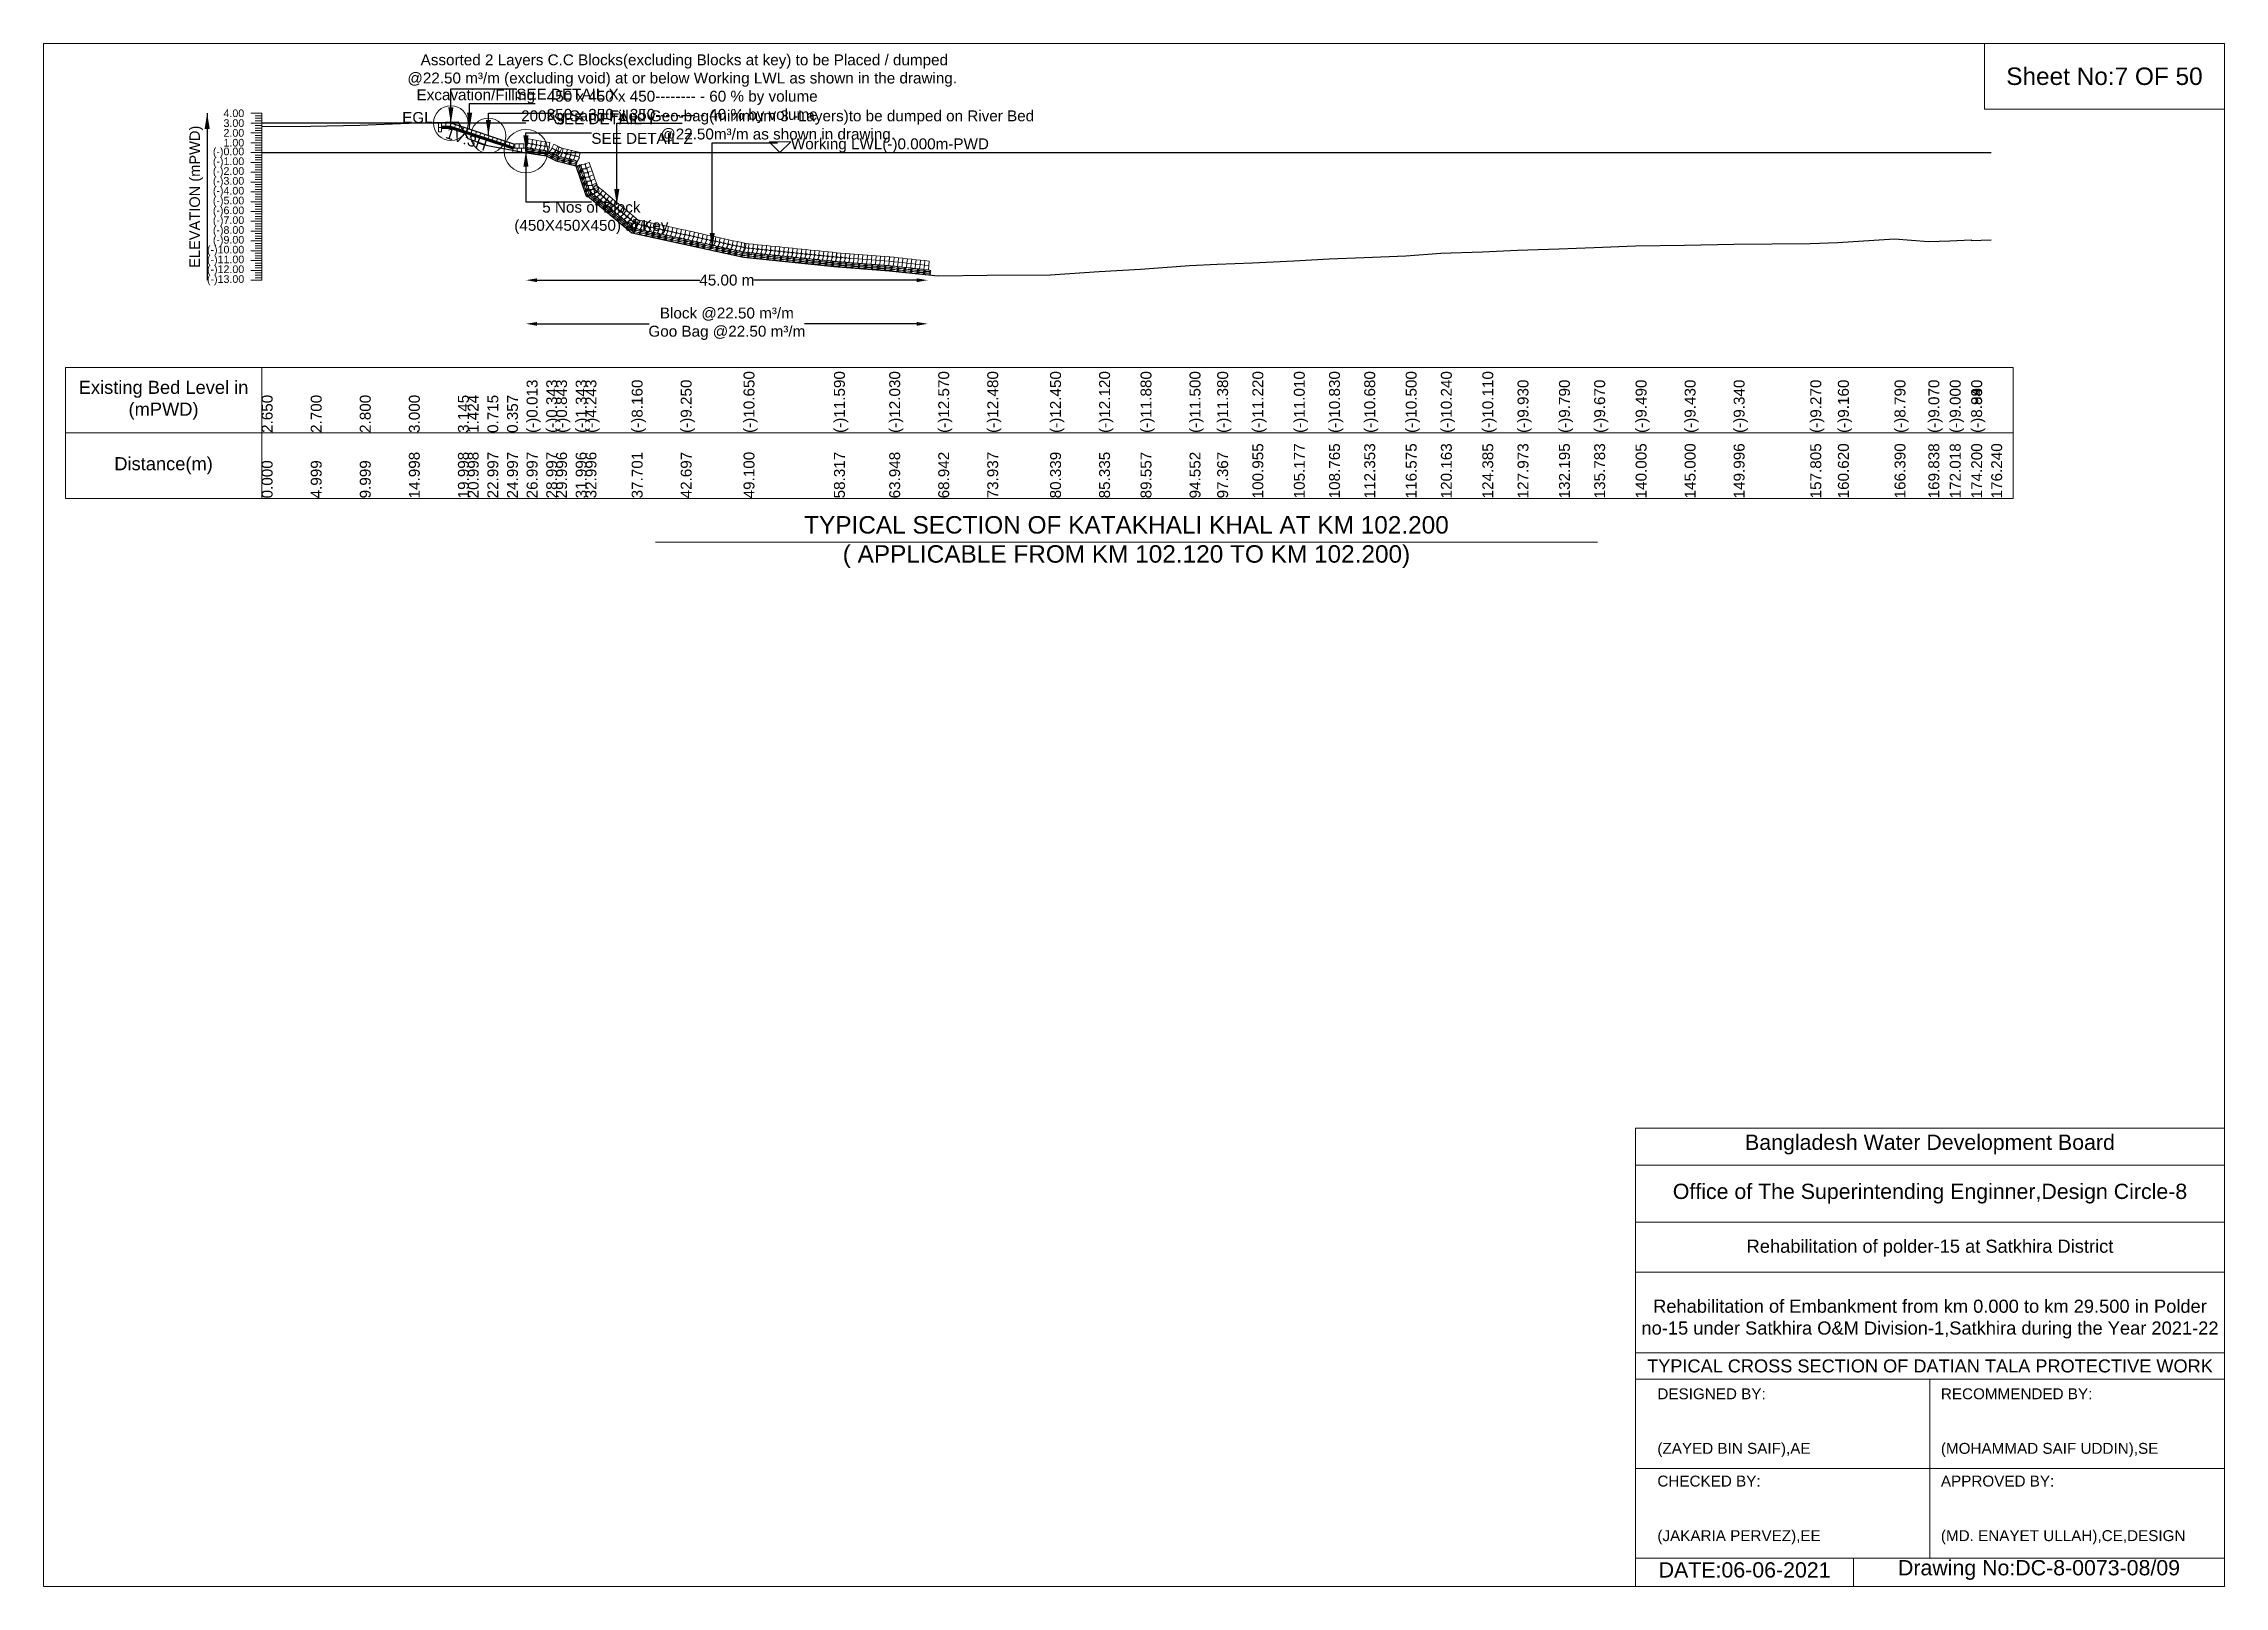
# Model space of a CAD drawing. Header units: inches. Extents: x 89000 to 845000, y -7071 to 31.
# Drawn here: x 190000 to 200000, y -7071 to 0 of the extents above; entities that cross this region are included whole.
import ezdxf

# ---------------------------------------------------------------- set-up
doc = ezdxf.new("R2010")
doc.units = ezdxf.units.IN
doc.header["$LTSCALE"] = 7
doc.header["$MEASUREMENT"] = 0
for name, color, linetype, lineweight in [('Cross section Data Border', 7, 'Continuous', 9), ('Cross Section Labels', 7, 'Continuous', 9), ('Existing_Bed_Level for Xsection', 7, 'Continuous', 25), ('Long Section Labels', 7, 'Continuous', 9)]:
    doc.layers.add(name, color=color, linetype=linetype, lineweight=lineweight)
doc.styles.get("Standard").update_dxf_attribs({"font": 'arial.ttf'})
doc.dimstyles.new('Appron Lebeling Style', dxfattribs={"dimtxt": 50, "dimasz": 50, "dimexe": 0.18, "dimexo": 0.0625, "dimgap": 0.09, "dimtad": 0, "dimtih": 1, "dimtoh": 1, "dimdec": 4, "dimzin": 0, "dimdsep": 46, "dimtxsty": 'Standard', "dimcen": 0.09, "dimse1": 1, "dimse2": 1, "dimadec": 0, "dimazin": 0, "dimtfac": 1, "dimtdec": 4, "dimtofl": 0, "dimtmove": 0, "dimatfit": 3, "dimfxl": 1, "dimtolj": 1, "dimtzin": 0, "dimarcsym": 0})
doc.dimstyles.get("Standard").update_dxf_attribs({"dimtxt": 0.18, "dimasz": 0.18, "dimexe": 0.18, "dimexo": 0.0625, "dimgap": 0.09, "dimtad": 0, "dimtih": 1, "dimtoh": 1, "dimdec": 4, "dimzin": 0, "dimdsep": 46, "dimtxsty": 'Standard', "dimcen": 0.09, "dimadec": 0, "dimazin": 0, "dimtfac": 1, "dimtdec": 4, "dimtofl": 0, "dimtmove": 0, "dimatfit": 3, "dimfxl": 1, "dimtolj": 1, "dimtzin": 0, "dimarcsym": 0})

msp = doc.modelspace()

# ---------------------------------------------------------------- texts
at = {"layer": 'Cross section Data Border', "char_height": 60, "width": 800, "attachment_point": 5}
for s, insert in [('Existing Bed Level in (mPWD)', (190550, -1634.35)), ('Distance(m)', (190550, -1934.35))]:
    msp.add_mtext(s, dxfattribs=dict(at, insert=insert))
at = {"layer": 'Cross Section Labels'}
for s, insert, char_height, attachment_point in [(' Assorted 2 Layers C.C Blocks(excluding Blocks at key) to be Placed / dumped^J@22.50 m³/m (excluding void) at or below Working LWL as shown in the drawing.^J450 x 450 x 450-------- - 60 % by volume^J350 x 350 x 350-------- - 40 % by volume', (192928.29646, -364.35), 50, 8), ('Sheet No:7 OF 50', (199450, -150), 80, 5), ('Excavation/Filling', (192253.50794, -274.35), 50, 9), ('SEE DETAIL X', (192167.44544, -206.85), 50, 1), ('EGL', (191784.25469, -364.35), 50, 9), ('200Kg Sand Filled Geo-bag(minimum 3 -Layers)to be dumped on River Bed^J@22.50m³/m as shown in drawing.', (193365.94182, -454.35), 50, 8), ('SEE DETAIL Y', (192339.57044, -319.35), 50, 1), ('SEE DETAIL Z', (192511.69544, -409.35), 50, 1), ('Working LWL(-)0.000m-PWD', (193426.69544, -499.35), 50, 7), ('5 Nos of Block ^J(450X450X450) at Key', (192511.69544, -724.35), 50, 2), ('TYPICAL SECTION OF KATAKHALI KHAL AT KM 102.200^J( APPLICABLE FROM KM 102.120 TO KM 102.200)', (194965.40603, -2284.35), 80, 5), ('Bangladesh Water Development Board', (198650, -5046), 70, 5), ('Office of The Superintending Enginner,Design Circle-8', (198650, -5271), 70, 5)]:
    msp.add_mtext(s, dxfattribs=dict(at, insert=insert, char_height=char_height, attachment_point=attachment_point))
at = {"layer": 'Cross Section Labels', "insert": (191946.39281, -414.38287), "char_height": 50, "attachment_point": 2, "rotation": 341.565051177}
msp.add_mtext('1V:3H', dxfattribs=at)
at = {"layer": 'Cross Section Labels'}
for s, insert, char_height, width, attachment_point in [('Rehabilitation of polder-15 at Satkhira District', (198650, -5521), 60, 2800, 5), ('Rehabilitation of Embankment from km 0.000 to km 29.500 in Polder no-15 under Satkhira O&M Division-1,Satkhira during the Year 2021-22', (198650, -5846), 60, 2700, 5), ('TYPICAL CROSS SECTION OF DATIAN TALA PROTECTIVE WORK', (198650, -6061), 59.5765532, 2800, 5), ('DESIGNED BY:^J^J^J(ZAYED BIN SAIF),AE', (197400, -6321), 50, 1400, 4), ('RECOMMENDED BY:^J^J^J(MOHAMMAD SAIF UDDIN),SE', (198700, -6321), 50, 1400, 4), ('CHECKED BY:^J^J^J(JAKARIA PERVEZ),EE', (197400, -6721), 50, 1400, 4), ('APPROVED BY:^J^J^J(MD. ENAYET ULLAH),CE,DESIGN', (198700, -6721), 50, 1400, 4), ('DATE:06-06-2021', (197800, -6996), 70, 1400, 5), ('Drawing No:DC-8-0073-08/09', (199150, -6996), 70, 2200, 5)]:
    msp.add_mtext(s, dxfattribs=dict(at, insert=insert, char_height=char_height, width=width, attachment_point=attachment_point))
at = {"layer": 'Long Section Labels', "rotation": 90}
for s, insert, char_height, attachment_point in [('ELEVATION (mPWD)', (190700, -701.85), 48, 5), ('(-)0.013', (192214.85723, -1784.35), 50, 1), ('(-)0.343', (192304.84665, -1784.35), 50, 1), ('(-)0.843', (192349.84137, -1784.35), 50, 1), ('(-)1.343', (192439.83079, -1784.35), 50, 1), ('(-)4.243', (192484.8255, -1784.35), 50, 1), ('(-)8.160', (192696.566, -1784.35), 50, 1), ('(-)9.250', (192921.37, -1784.35), 50, 1), ('(-)10.650', (193209.50261, -1784.35), 50, 1), ('(-)11.590', (193624.25533, -1784.35), 50, 1), ('(-)12.030', (193877.66683, -1784.35), 50, 1), ('(-)12.570', (194102.39309, -1784.35), 50, 1), ('(-)12.480', (194327.15635, -1784.35), 50, 1), ('(-)12.450', (194615.27433, -1784.35), 50, 1), ('(-)12.120', (194840.07617, -1784.35), 50, 1), ('(-)11.880', (195030.06486, -1784.35), 50, 1), ('(-)11.500', (195254.84421, -1784.35), 50, 1), ('(-)11.380', (195381.52079, -1784.35), 50, 1), ('(-)11.220', (195542.96581, -1784.35), 50, 1), ('(-)11.010', (195732.97751, -1784.35), 50, 1), ('(-)10.830', (195894.41417, -1784.35), 50, 1), ('(-)10.680', (196055.90288, -1784.35), 50, 1), ('(-)10.500', (196245.86425, -1784.35), 50, 1), ('(-)10.240', (196407.34275, -1784.35), 50, 1), ('(-)10.110', (196597.31573, -1784.35), 50, 1), ('(-)9.930', (196758.78523, -1784.35), 50, 1), ('(-)9.790', (196948.76837, -1784.35), 50, 1), ('(-)9.670', (197110.22986, -1784.35), 50, 1), ('(-)9.490', (197300.22196, -1784.35), 50, 1), ('(-)9.430', (197525.0037, -1784.35), 50, 1), ('(-)9.340', (197749.79998, -1784.35), 50, 1), ('(-)9.270', (198101.24647, -1784.35), 50, 1), ('(-)9.160', (198227.9061, -1784.35), 50, 1), ('(-)8.790', (198487.56248, -1784.35), 50, 1), ('(-)9.070', (198642.69853, -1784.35), 50, 1), ('(-)9.000', (198740.81664, -1784.35), 50, 1), ('(-)8.890', (198838.99825, -1784.35), 50, 1), ('(-)8.880', (198838.99825, -1784.35), 50, 1), ('(-)8.940', (198838.99825, -1784.35), 50, 1), ('(-)8.880', (198838.99825, -1784.35), 50, 1), ('2.650', (191000, -1784.35), 50, 1), ('2.700', (191224.97356, -1784.35), 50, 1), ('2.800', (191449.94712, -1784.35), 50, 1), ('3.000', (191674.92068, -1784.35), 50, 1), ('3.145', (191899.89424, -1784.35), 50, 1), ('1.424', (191944.88896, -1784.35), 50, 1), ('0.715', (192034.87838, -1784.35), 50, 1), ('0.357', (192124.8678, -1784.35), 50, 1), ('14.998', (191674.92068, -2084.35), 50, 1), ('19.998', (191899.89424, -2084.35), 50, 1), ('20.998', (191944.88896, -2084.35), 50, 1), ('22.997', (192034.87838, -2084.35), 50, 1), ('24.997', (192124.8678, -2084.35), 50, 1), ('26.997', (192214.85723, -2084.35), 50, 1), ('28.997', (192304.84665, -2084.35), 50, 1), ('29.996', (192349.84137, -2084.35), 50, 1), ('31.996', (192439.83079, -2084.35), 50, 1), ('32.996', (192484.8255, -2084.35), 50, 1), ('37.701', (192696.566, -2084.35), 50, 1), ('42.697', (192921.37, -2084.35), 50, 1), ('49.100', (193209.50261, -2084.35), 50, 1), ('58.317', (193624.25533, -2084.35), 50, 1), ('63.948', (193877.66683, -2084.35), 50, 1), ('68.942', (194102.39309, -2084.35), 50, 1), ('73.937', (194327.15635, -2084.35), 50, 1), ('80.339', (194615.27433, -2084.35), 50, 1), ('85.335', (194840.07617, -2084.35), 50, 1), ('89.557', (195030.06486, -2084.35), 50, 1), ('94.552', (195254.84421, -2084.35), 50, 1), ('97.367', (195381.52079, -2084.35), 50, 1), ('100.955', (195542.96581, -2084.35), 50, 1), ('105.177', (195732.97751, -2084.35), 50, 1), ('108.765', (195894.41417, -2084.35), 50, 1), ('112.353', (196055.90288, -2084.35), 50, 1), ('116.575', (196245.86425, -2084.35), 50, 1), ('120.163', (196407.34275, -2084.35), 50, 1), ('124.385', (196597.31573, -2084.35), 50, 1), ('127.973', (196758.78523, -2084.35), 50, 1), ('132.195', (196948.76837, -2084.35), 50, 1), ('135.783', (197110.22986, -2084.35), 50, 1), ('140.005', (197300.22196, -2084.35), 50, 1), ('145.000', (197525.0037, -2084.35), 50, 1), ('149.996', (197749.79998, -2084.35), 50, 1), ('157.805', (198101.24647, -2084.35), 50, 1), ('160.620', (198227.9061, -2084.35), 50, 1), ('166.390', (198487.56248, -2084.35), 50, 1), ('169.838', (198642.69853, -2084.35), 50, 1), ('172.018', (198740.81664, -2084.35), 50, 1), ('174.200', (198838.99825, -2084.35), 50, 1), ('174.200', (198838.99825, -2084.35), 50, 1), ('174.200', (198838.99825, -2084.35), 50, 1), ('176.240', (198930.81206, -2084.35), 50, 1), ('0.000', (191000, -2084.35), 50, 1), ('4.999', (191224.97356, -2084.35), 50, 1), ('9.999', (191449.94712, -2084.35), 50, 1)]:
    msp.add_mtext(s, dxfattribs=dict(at, insert=insert, char_height=char_height, attachment_point=attachment_point))
at = {"layer": 'Long Section Labels', "char_height": 35, "attachment_point": 6}
for s, insert in [('4.00', (190920, -319.35)), ('3.00', (190920, -364.35)), ('2.00', (190920, -409.35)), ('(-)0.00', (190920, -499.35)), ('1.00', (190920, -454.35)), ('(-)1.00', (190920, -544.35)), ('(-)2.00', (190920, -589.35)), ('(-)3.00', (190920, -634.35)), ('(-)4.00', (190920, -679.35)), ('(-)5.00', (190920, -724.35)), ('(-)6.00', (190920, -769.35)), ('(-)7.00', (190920, -814.35)), ('(-)8.00', (190920, -859.35)), ('(-)9.00', (190920, -904.35)), ('(-)10.00', (190920, -949.35)), ('(-)11.00', (190920, -994.35)), ('(-)12.00', (190920, -1039.35)), ('(-)13.00', (190920, -1084.35))]:
    msp.add_mtext(s, dxfattribs=dict(at, insert=insert))

# ---------------------------------------------------------------- blocks, each defined once
blk = doc.blocks.new('*D275')
at = {"layer": 'Cross Section Labels', "color": 0, "lineweight": -2, "transparency": 16777216}
for p, q in [((192262, -1084), (193009, -1084)), ((194004, -1084), (193257, -1084))]:
    blk.add_line(p, q, dxfattribs=at)
at = {"layer": 'Cross Section Labels', "color": 0, "transparency": 16777216}
for points in [[(192262, -1076), (192262, -1093), (192212, -1084)], [(194004, -1076), (194004, -1093), (194054, -1084)]]:
    blk.add_solid(points, dxfattribs=at)
at = {"layer": 'Defpoints', "color": 0, "transparency": 16777216}
for p in [(192212, -499), (194054, -1060), (194054, -1084)]:
    blk.add_point(p, dxfattribs=at)
at = {"layer": 'Cross Section Labels', "color": 0, "transparency": 16777216, "insert": (193133, -1084), "char_height": 50, "attachment_point": 5}
blk.add_mtext('\\A1;45.00 m', dxfattribs=at)
blk = doc.blocks.new('*D276')
at = {"layer": 'Cross Section Labels', "color": 0, "lineweight": -2, "transparency": 16777216}
for p, q in [((192262, -1284), (192777, -1284)), ((194004, -1284), (193489, -1284))]:
    blk.add_line(p, q, dxfattribs=at)
at = {"layer": 'Cross Section Labels', "color": 0, "transparency": 16777216}
for points in [[(192262, -1276), (192262, -1293), (192212, -1284)], [(194004, -1276), (194004, -1293), (194054, -1284)]]:
    blk.add_solid(points, dxfattribs=at)
at = {"layer": 'Defpoints', "color": 0, "transparency": 16777216}
for p in [(192212, -499), (194054, -1060), (194054, -1284)]:
    blk.add_point(p, dxfattribs=at)
at = {"layer": 'Cross Section Labels', "color": 0, "transparency": 16777216, "insert": (193133, -1284), "char_height": 50, "attachment_point": 5}
blk.add_mtext('\\A1;Block @22.50 m³/m ^JGoo Bag @22.50 m³/m ', dxfattribs=at)

# ---------------------------------------------------------------- dimensions: what is measured, and where the dimension line sits
at = {"layer": 'Cross Section Labels'}
for base, text, picture, middle in [((194054.48247, -1084.35), '45.00 m', '*D275', (193133.08896, -1084.35)), ((194054.48247, -1284.35), 'Block @22.50 m³/m ^JGoo Bag @22.50 m³/m ', '*D276', (193133.08896, -1284.35))]:
    dim = msp.add_linear_dim(base=base, p1=(192211.69544, -499.35), p2=(194054.48247, -1059.81935), text=text, dimstyle='Appron Lebeling Style', dxfattribs=at)
    dim.commit()
    dim.dimension.update_dxf_attribs({"geometry": picture, "text_midpoint": middle})

# ---------------------------------------------------------------- linework, layer by layer
at = {"layer": 'Cross section Data Border'}
msp.add_lwpolyline([(190100, -1484.35), (199030.81206, -1484.35), (199030.81206, -2084.35), (190100, -2084.35)], close=True, dxfattribs=at)
for points in [[(191000, -1484.35), (191000, -2084.35)], [(190100, -1784.35), (199030.81206, -1784.35)]]:
    msp.add_lwpolyline(points, dxfattribs=at)
at = {"layer": 'Cross Section Labels'}
for points in [[(190000, 0), (200000, 0), (200000, -7071), (190000, -7071)], [(198900, 0), (200000, 0), (200000, -300), (198900, -300)], [(193376.69544, -499.35), (193426.69544, -449.35), (193326.69544, -449.35)]]:
    msp.add_lwpolyline(points, close=True, dxfattribs=at)
for points in [[(192805.40603, -2284.35), (194965.40603, -2284.35), (197125.40603, -2284.35)], [(197300, -7071), (197300, -4971), (200000, -4971)], [(197300, -5141), (200000, -5141)], [(197300, -5401), (200000, -5401)], [(197300, -5631), (200000, -5631)], [(197300, -6001), (200000, -6001)], [(197300, -6121), (200000, -6121)], [(198650, -6121), (198650, -6941)], [(197300, -6531), (200000, -6531)], [(197300, -6941), (200000, -6941)], [(198300, -6941), (198300, -7071)]]:
    msp.add_lwpolyline(points, dxfattribs=at)
for centre, radius in [((191867.44544, -364.35), 80), ((192039.57044, -421.725), 80), ((192211.69544, -492.6), 100)]:
    msp.add_circle(centre, radius, dxfattribs=at)
at = {"layer": 'Existing_Bed_Level for Xsection'}
for points in [[(191000, -380.1), (191224.97356, -377.85), (191449.94712, -373.35), (191674.92068, -364.35), (191899.89424, -357.825), (191944.88896, -435.27), (192034.87838, -467.175), (192124.8678, -483.285), (192214.85723, -499.935), (192304.84665, -514.785), (192349.84137, -537.285), (192439.83079, -559.785), (192484.8255, -690.285), (192696.566, -866.55), (192921.37, -915.6), (193209.50261, -978.6), (193624.25533, -1020.9), (193877.66683, -1040.7), (194102.39309, -1065), (194327.15635, -1060.95), (194615.27433, -1059.6), (194840.07617, -1044.75), (195030.06486, -1033.95), (195254.84421, -1016.85), (195381.52079, -1011.45), (195542.96581, -1004.25), (195732.97751, -994.8), (195894.41417, -986.7), (196055.90288, -979.95), (196245.86425, -971.85), (196407.34275, -960.15), (196597.31573, -954.3), (196758.78523, -946.2), (196948.76837, -939.9), (197110.22986, -934.5), (197300.22196, -926.4), (197525.0037, -923.7), (197749.79998, -919.65), (198101.24647, -916.5), (198227.9061, -911.55), (198487.56248, -894.9), (198642.69853, -907.5), (198740.81664, -904.35), (198838.99825, -899.4), (198838.99825, -898.95), (198838.99825, -901.65), (198930.81206, -898.95)], [(192211.69544, -364.35), (191000, -364.35)], [(192161.07044, -462.225), (191869.52376, -365.04278), (191867.44544, -364.35), (191865.25469, -364.35), (191824.75469, -364.35)], [(191824.75469, -377.85), (191865.25469, -377.85), (192161.07044, -476.45525)], [(191824.75469, -382.35), (191864.52444, -382.35), (192154.77444, -479.1)], [(191824.75469, -386.85), (191863.79419, -386.85), (192150.94544, -482.56708)], [(191000, -499.35), (198930.81206, -499.35)]]:
    msp.add_lwpolyline(points, dxfattribs=at)
at = {"layer": 'Long Section Labels'}
for points in [[(191000, -319.35), (190950, -319.35)], [(191000, -364.35), (190950, -364.35)], [(191000, -330.6), (190970, -330.6)], [(191000, -341.85), (190970, -341.85)], [(191000, -353.1), (190970, -353.1)], [(191000, -375.6), (190970, -375.6)], [(191000, -386.85), (190970, -386.85)], [(191000, -398.1), (190970, -398.1)], [(191000, -1084.35), (191000, -1039.35), (191000, -994.35), (191000, -949.35), (191000, -904.35), (191000, -859.35), (191000, -814.35), (191000, -769.35), (191000, -724.35), (191000, -679.35), (191000, -634.35), (191000, -589.35), (191000, -544.35), (191000, -499.35), (191000, -454.35), (191000, -409.35), (191000, -364.35), (191000, -319.35)], [(191000, -409.35), (190950, -409.35)], [(191000, -454.35), (190950, -454.35)], [(191000, -499.35), (190950, -499.35)], [(191000, -420.6), (190970, -420.6)], [(191000, -431.85), (190970, -431.85)], [(191000, -443.1), (190970, -443.1)], [(191000, -465.6), (190970, -465.6)], [(191000, -476.85), (190970, -476.85)], [(191000, -488.1), (190970, -488.1)], [(191000, -544.35), (190950, -544.35)], [(191000, -589.35), (190950, -589.35)], [(191000, -510.6), (190970, -510.6)], [(191000, -521.85), (190970, -521.85)], [(191000, -533.1), (190970, -533.1)], [(191000, -555.6), (190970, -555.6)], [(191000, -566.85), (190970, -566.85)], [(191000, -578.1), (190970, -578.1)], [(191000, -634.35), (190950, -634.35)], [(191000, -679.35), (190950, -679.35)], [(191000, -600.6), (190970, -600.6)], [(191000, -611.85), (190970, -611.85)], [(191000, -623.1), (190970, -623.1)], [(191000, -645.6), (190970, -645.6)], [(191000, -656.85), (190970, -656.85)], [(191000, -668.1), (190970, -668.1)], [(191000, -690.6), (190970, -690.6)], [(191000, -724.35), (190950, -724.35)], [(191000, -769.35), (190950, -769.35)], [(191000, -701.85), (190970, -701.85)], [(191000, -713.1), (190970, -713.1)], [(191000, -735.6), (190970, -735.6)], [(191000, -746.85), (190970, -746.85)], [(191000, -758.1), (190970, -758.1)], [(191000, -780.6), (190970, -780.6)], [(191000, -791.85), (190970, -791.85)], [(191000, -814.35), (190950, -814.35)], [(191000, -859.35), (190950, -859.35)], [(191000, -803.1), (190970, -803.1)], [(191000, -825.6), (190970, -825.6)], [(191000, -836.85), (190970, -836.85)], [(191000, -848.1), (190970, -848.1)], [(191000, -870.6), (190970, -870.6)], [(191000, -881.85), (190970, -881.85)], [(191000, -893.1), (190970, -893.1)], [(191000, -904.35), (190950, -904.35)], [(191000, -949.35), (190950, -949.35)], [(191000, -994.35), (190950, -994.35)], [(191000, -915.6), (190970, -915.6)], [(191000, -926.85), (190970, -926.85)], [(191000, -938.1), (190970, -938.1)], [(191000, -960.6), (190970, -960.6)], [(191000, -971.85), (190970, -971.85)], [(191000, -983.1), (190970, -983.1)], [(191000, -1039.35), (190950, -1039.35)], [(191000, -1084.35), (190950, -1084.35)], [(191000, -1005.6), (190970, -1005.6)], [(191000, -1016.85), (190970, -1016.85)], [(191000, -1028.1), (190970, -1028.1)], [(191000, -1050.6), (190970, -1050.6)], [(191000, -1061.85), (190970, -1061.85)], [(191000, -1073.1), (190970, -1073.1)]]:
    msp.add_lwpolyline(points, dxfattribs=at)
for points in [[(191824.75469, -364.35), (191811.25469, -364.35), (191811.25469, -384.6), (191824.75469, -384.6)], [(191824.75469, -384.6), (191811.25469, -384.6), (191811.25469, -404.85), (191824.75469, -404.85)], [(191845.00469, -364.35), (191824.75469, -364.35), (191824.75469, -377.85), (191845.00469, -377.85)], [(191865.25469, -364.35), (191845.00469, -364.35), (191845.00469, -377.85), (191865.25469, -377.85)], [(191888.7346, -371.44639), (191869.52376, -365.04278), (191865.25469, -377.85), (191884.46553, -384.25361)], [(191907.94544, -377.85), (191888.7346, -371.44639), (191884.46553, -384.25361), (191903.67636, -390.65722)], [(191927.15628, -384.25361), (191907.94544, -377.85), (191903.67636, -390.65722), (191922.8872, -397.06084)], [(191946.36711, -390.65722), (191927.15628, -384.25361), (191922.8872, -397.06084), (191942.09804, -403.46445)], [(191965.57795, -397.06084), (191946.36711, -390.65722), (191942.09804, -403.46445), (191961.30887, -409.86806)], [(191984.78879, -403.46445), (191965.57795, -397.06084), (191961.30887, -409.86806), (191980.51971, -416.27167)], [(192003.99962, -409.86806), (191984.78879, -403.46445), (191980.51971, -416.27167), (191999.73055, -422.67529)], [(192023.21046, -416.27167), (192003.99962, -409.86806), (191999.73055, -422.67529), (192018.94138, -429.0789)], [(192042.4213, -422.67529), (192023.21046, -416.27167), (192018.94138, -429.0789), (192038.15222, -435.48251)], [(192061.63213, -429.0789), (192042.4213, -422.67529), (192038.15222, -435.48251), (192057.36306, -441.88612)], [(192080.84297, -435.48251), (192061.63213, -429.0789), (192057.36306, -441.88612), (192076.57389, -448.28973)], [(192100.05381, -441.88612), (192080.84297, -435.48251), (192076.57389, -448.28973), (192095.78473, -454.69335)], [(192119.26464, -448.28973), (192100.05381, -441.88612), (192095.78473, -454.69335), (192114.99557, -461.09696)], [(192138.47548, -454.69335), (192119.26464, -448.28973), (192114.99557, -461.09696), (192134.20641, -467.50057)], [(192157.68632, -461.09696), (192138.47548, -454.69335), (192134.20641, -467.50057), (192153.41724, -473.90418)], [(192171.19544, -479.1), (192150.94544, -479.1), (192150.94544, -499.35), (192171.19544, -499.35)], [(192181.32044, -458.85), (192161.07044, -458.85), (192161.07044, -479.1), (192181.32044, -479.1)], [(192191.44544, -479.1), (192171.19544, -479.1), (192171.19544, -499.35), (192191.44544, -499.35)], [(192201.57044, -458.85), (192181.32044, -458.85), (192181.32044, -479.1), (192201.57044, -479.1)], [(192211.69544, -479.1), (192191.44544, -479.1), (192191.44544, -499.35), (192211.69544, -499.35)], [(192240.46153, -463.38413), (192222.01755, -455.02457), (192213.65799, -473.46855), (192232.10197, -481.82811)], [(192241.99523, -440.10518), (192222.01545, -436.80813), (192218.71839, -456.78792), (192238.69818, -460.08497)], [(192260.44132, -466.68118), (192241.99734, -458.32162), (192233.63778, -476.7656), (192252.08176, -485.12516)], [(192261.97502, -443.40224), (192241.99523, -440.10518), (192238.69818, -460.08497), (192258.67797, -463.38202)], [(192280.42111, -469.97824), (192261.97713, -461.61868), (192253.61757, -480.06265), (192272.06155, -488.42221)], [(192281.95481, -446.69929), (192261.97502, -443.40224), (192258.67797, -463.38202), (192278.65776, -466.67908)], [(192300.40089, -473.27529), (192281.95692, -464.91573), (192273.59736, -483.35971), (192292.04134, -491.71927)], [(192301.9346, -449.99634), (192281.95481, -446.69929), (192278.65776, -466.67908), (192298.63755, -469.97613)], [(192320.38068, -476.57234), (192301.93671, -468.21278), (192293.57715, -486.65676), (192312.02112, -495.01632)], [(192321.91439, -453.29339), (192301.9346, -449.99634), (192298.63755, -469.97613), (192318.61734, -473.27318)], [(192349.09598, -491.9305), (192333.94819, -478.49148), (192320.50918, -493.63926), (192335.65696, -507.07828)], [(192357.44383, -470.14575), (192339.3321, -461.08883), (192330.27518, -479.20055), (192348.3869, -488.25748)], [(192367.2077, -500.98742), (192352.05992, -487.5484), (192338.6209, -502.69619), (192353.76868, -516.1352)], [(192375.55555, -479.20268), (192357.44383, -470.14575), (192348.3869, -488.25748), (192366.49863, -497.31441)], [(192378.5646, -502.9962), (192360.86201, -493.16356), (192351.02937, -510.86616), (192368.73196, -520.69879)], [(192381.98744, -479.91925), (192362.34219, -475.00736), (192357.4303, -494.65261), (192377.07555, -499.5645)], [(192398.20985, -507.90809), (192380.50726, -498.07545), (192370.67462, -515.77805), (192388.37721, -525.61068)], [(192401.63269, -484.83114), (192381.98744, -479.91925), (192377.07555, -499.5645), (192396.7208, -504.47639)], [(192421.27794, -489.74303), (192401.63269, -484.83114), (192396.7208, -504.47639), (192416.36605, -509.38828)], [(192440.92319, -494.65492), (192421.27794, -489.74303), (192416.36605, -509.38828), (192436.0113, -514.30017)], [(192460.56844, -499.56681), (192440.92319, -494.65492), (192436.0113, -514.30017), (192455.65655, -519.21206)], [(192417.8551, -512.81998), (192400.15251, -502.98734), (192390.31987, -520.68993), (192408.02246, -530.52257)], [(192437.50035, -517.73187), (192419.79776, -507.89923), (192409.96512, -525.60182), (192427.66771, -535.43446)], [(192457.1456, -522.64376), (192439.44301, -512.81112), (192429.61037, -530.51371), (192447.31296, -540.34635)], [(192487.00486, -573.17844), (192485.58805, -552.97806), (192465.38767, -554.39488), (192466.80448, -574.59525)], [(192493.60548, -592.32248), (192492.18866, -572.1221), (192471.98829, -573.53892), (192473.4051, -593.73929)], [(192500.20609, -611.46652), (192498.78928, -591.26615), (192478.58891, -592.68296), (192480.00572, -612.88333)], [(192508.21264, -563.45775), (192501.61202, -544.31371), (192482.46798, -550.91433), (192489.06859, -570.05837)], [(192514.81325, -582.60179), (192508.21264, -563.45775), (192489.06859, -570.05837), (192495.66921, -589.20241)], [(192521.41387, -601.74583), (192514.81325, -582.60179), (192495.66921, -589.20241), (192502.26983, -608.34645)], [(192506.80671, -630.61056), (192505.3899, -610.41019), (192485.18952, -611.827), (192486.60634, -632.02738)], [(192513.40733, -649.75461), (192511.99052, -629.55423), (192491.79014, -630.97104), (192493.20695, -651.17142)], [(192520.00795, -668.89865), (192518.59114, -648.69827), (192498.39076, -650.11508), (192499.80757, -670.31546)], [(192528.01449, -620.88988), (192521.41387, -601.74583), (192502.26983, -608.34645), (192508.87045, -627.49049)], [(192526.60857, -688.04269), (192525.19175, -667.84231), (192504.99138, -669.25913), (192506.40819, -689.4595)], [(192534.96663, -679.67763), (192523.29025, -663.133), (192506.74563, -674.80938), (192518.42201, -691.35401)], [(192534.61511, -640.03392), (192528.01449, -620.88988), (192508.87045, -627.49049), (192515.47107, -646.63454)], [(192541.21573, -659.17796), (192534.61511, -640.03392), (192515.47107, -646.63454), (192522.07168, -665.77858)], [(192548.07125, -660.37658), (192532.50807, -647.42089), (192519.55238, -662.98407), (192535.11556, -675.93976)], [(192547.81634, -678.322), (192541.21573, -659.17796), (192522.07168, -665.77858), (192528.6723, -684.92262)], [(192550.52981, -692.63332), (192538.85343, -676.08869), (192522.30881, -687.76507), (192533.98519, -704.3097)], [(192563.63443, -673.33227), (192548.07125, -660.37658), (192535.11556, -675.93976), (192550.67874, -688.89545)], [(192566.09299, -705.58901), (192554.41661, -689.04438), (192537.87199, -700.72076), (192549.54837, -717.26539)], [(192579.19762, -686.28796), (192563.63443, -673.33227), (192550.67874, -688.89545), (192566.24193, -701.85114)], [(192594.7608, -699.24365), (192579.19762, -686.28796), (192566.24193, -701.85114), (192581.80511, -714.80683)], [(192610.32398, -712.19934), (192594.7608, -699.24365), (192581.80511, -714.80683), (192597.36829, -727.76252)], [(192581.65617, -718.5447), (192569.97979, -702.00007), (192553.43517, -713.67645), (192565.11155, -730.22108)], [(192597.21936, -731.50039), (192585.54298, -714.95576), (192568.99835, -726.63214), (192580.67473, -743.17677)], [(192612.78254, -744.45608), (192601.10616, -727.91145), (192584.56153, -739.58783), (192596.23791, -756.13246)], [(192625.88716, -725.15503), (192610.32398, -712.19934), (192597.36829, -727.76252), (192612.93147, -740.71821)], [(192628.34572, -757.41177), (192616.66934, -740.86714), (192600.12471, -752.54352), (192611.80109, -769.08815)], [(192641.45034, -738.11072), (192625.88716, -725.15503), (192612.93147, -740.71821), (192628.49465, -753.6739)], [(192643.9089, -770.36746), (192632.23252, -753.82283), (192615.68789, -765.49921), (192627.36427, -782.04384)], [(192657.01352, -751.06641), (192641.45034, -738.11072), (192628.49465, -753.6739), (192644.05783, -766.62959)], [(192659.47208, -783.32315), (192647.7957, -766.77852), (192631.25107, -778.4549), (192642.92745, -794.99953)], [(192672.5767, -764.0221), (192657.01352, -751.06641), (192644.05783, -766.62959), (192659.62101, -779.58528)], [(192675.03526, -796.27883), (192663.35888, -779.73421), (192646.81425, -791.41059), (192658.49064, -807.95522)], [(192688.13988, -776.97779), (192672.5767, -764.0221), (192659.62101, -779.58528), (192675.18419, -792.54097)], [(192690.59844, -809.23452), (192678.92206, -792.6899), (192662.37744, -804.36628), (192674.05382, -820.9109)], [(192703.70306, -789.93347), (192688.13988, -776.97779), (192675.18419, -792.54097), (192690.74737, -805.49666)], [(192719.26625, -802.88916), (192703.70306, -789.93347), (192690.74737, -805.49666), (192706.31056, -818.45235)], [(192706.16162, -822.19021), (192694.48524, -805.64559), (192677.94062, -817.32197), (192689.617, -833.86659)], [(192721.7248, -835.1459), (192710.04842, -818.60128), (192693.5038, -830.27766), (192705.18018, -846.82228)], [(192724.18827, -831.39841), (192706.19701, -822.10449), (192696.90309, -840.09575), (192714.89435, -849.38967)], [(192726.91313, -808.22867), (192707.12859, -803.91188), (192702.8118, -823.69642), (192722.59634, -828.01321)], [(192734.82943, -815.84485), (192719.26625, -802.88916), (192706.31056, -818.45235), (192721.87374, -831.40804)], [(192743.97281, -835.7152), (192725.98154, -826.42128), (192716.68762, -844.41254), (192734.67888, -853.70646)], [(192746.69766, -812.54546), (192726.91313, -808.22867), (192722.59634, -828.01321), (192742.38088, -832.33)], [(192763.75734, -840.03199), (192745.76608, -830.73807), (192736.47216, -848.72933), (192754.46342, -858.02325)], [(192766.4822, -816.86225), (192746.69766, -812.54546), (192742.38088, -832.33), (192762.16541, -836.64679)], [(192783.54188, -844.34878), (192765.55061, -835.05486), (192756.25669, -853.04612), (192774.24795, -862.34004)], [(192786.26673, -821.17904), (192766.4822, -816.86225), (192762.16541, -836.64679), (192781.94995, -840.96358)], [(192803.32641, -848.66557), (192785.33515, -839.37165), (192776.04123, -857.36291), (192794.03249, -866.65683)], [(192806.05127, -825.49583), (192786.26673, -821.17904), (192781.94995, -840.96358), (192801.73448, -845.28037)], [(192823.11095, -852.98236), (192805.11968, -843.68844), (192795.82576, -861.6797), (192813.81702, -870.97362)], [(192825.8358, -829.81262), (192806.05127, -825.49583), (192801.73448, -845.28037), (192821.51902, -849.59715)], [(192842.89548, -857.29915), (192824.90422, -848.00522), (192815.6103, -865.99649), (192833.60156, -875.29041)], [(192845.62034, -834.12941), (192825.8358, -829.81262), (192821.51902, -849.59715), (192841.30355, -853.91394)], [(192862.68002, -861.61593), (192844.68875, -852.32201), (192835.39483, -870.31328), (192853.38609, -879.6072)], [(192865.40488, -838.4462), (192845.62034, -834.12941), (192841.30355, -853.91394), (192861.08809, -858.23073)], [(192882.46455, -865.93272), (192864.47329, -856.6388), (192855.17937, -874.63006), (192873.17063, -883.92399)], [(192885.18941, -842.76299), (192865.40488, -838.4462), (192861.08809, -858.23073), (192880.87262, -862.54752)], [(192902.24909, -870.24951), (192884.25782, -860.95559), (192874.9639, -878.94685), (192892.95516, -888.24078)], [(192904.97395, -847.07977), (192885.18941, -842.76299), (192880.87262, -862.54752), (192900.65716, -866.86431)], [(192922.03362, -874.5663), (192904.04236, -865.27238), (192894.74844, -883.26364), (192912.7397, -892.55756)], [(192924.75848, -851.39656), (192904.97395, -847.07977), (192900.65716, -866.86431), (192920.44169, -871.1811)], [(192941.81816, -878.88309), (192923.82689, -869.58917), (192914.53297, -887.58043), (192932.52424, -896.87435)], [(192944.54302, -855.71335), (192924.75848, -851.39656), (192920.44169, -871.1811), (192940.22623, -875.49789)], [(192961.61689, -883.21752), (192943.6297, -873.91571), (192934.3279, -891.9029), (192952.31508, -901.20471)], [(192964.35191, -860.04898), (192944.56927, -855.72352), (192940.2438, -875.50616), (192960.02645, -879.83162)], [(192981.39953, -887.54298), (192963.41235, -878.24117), (192954.11054, -896.22836), (192972.09772, -905.53017)], [(192984.13455, -864.37444), (192964.35191, -860.04898), (192960.02645, -879.83162), (192979.80909, -884.15708)], [(193001.18217, -891.86844), (192983.19499, -882.56663), (192973.89318, -900.55382), (192991.88037, -909.85563)], [(193003.91719, -868.6999), (192984.13455, -864.37444), (192979.80909, -884.15708), (192999.59173, -888.48254)], [(193020.96481, -896.1939), (193002.97763, -886.89209), (192993.67582, -904.87928), (193011.66301, -914.18109)], [(193023.69983, -873.02536), (193003.91719, -868.6999), (192999.59173, -888.48254), (193019.37437, -892.808)], [(193040.74746, -900.51936), (193022.76027, -891.21756), (193013.45846, -909.20474), (193031.44565, -918.50655)], [(193043.48247, -877.35082), (193023.69983, -873.02536), (193019.37437, -892.808), (193039.15701, -897.13346)], [(193060.5301, -904.84482), (193042.54291, -895.54302), (193033.2411, -913.5302), (193051.22829, -922.83201)], [(193063.26511, -881.67628), (193043.48247, -877.35082), (193039.15701, -897.13346), (193058.93965, -901.45892)], [(193080.31274, -909.17029), (193062.32555, -899.86848), (193053.02374, -917.85566), (193071.01093, -927.15747)], [(193083.04775, -886.00174), (193063.26511, -881.67628), (193058.93965, -901.45892), (193078.72229, -905.78439)], [(193102.83039, -890.32721), (193083.04775, -886.00174), (193078.72229, -905.78439), (193098.50493, -910.10985)], [(193122.61303, -894.65267), (193102.83039, -890.32721), (193098.50493, -910.10985), (193118.28757, -914.43531)], [(193142.39568, -898.97813), (193122.61303, -894.65267), (193118.28757, -914.43531), (193138.07021, -918.76077)], [(193162.17832, -903.30359), (193142.39568, -898.97813), (193138.07021, -918.76077), (193157.85286, -923.08623)], [(193100.09538, -913.49575), (193082.10819, -904.19394), (193072.80638, -922.18113), (193090.79357, -931.48293)], [(193119.87802, -917.82121), (193101.89083, -908.5194), (193092.58903, -926.50659), (193110.57621, -935.80839)], [(193139.66066, -922.14667), (193121.67347, -912.84486), (193112.37167, -930.83205), (193130.35885, -940.13386)], [(193159.4433, -926.47213), (193141.45611, -917.17032), (193132.15431, -935.15751), (193150.14149, -944.45932)], [(193179.22594, -930.79759), (193161.23876, -921.49578), (193151.93695, -939.48297), (193169.92413, -948.78478)], [(193181.96096, -907.62905), (193162.17832, -903.30359), (193157.85286, -923.08623), (193177.6355, -927.41169)], [(193199.00858, -935.12305), (193181.0214, -925.82124), (193171.71959, -943.80843), (193189.70678, -953.11024)], [(193201.7436, -911.95451), (193181.96096, -907.62905), (193177.6355, -927.41169), (193197.41814, -931.73715)], [(193218.79122, -939.44851), (193200.80404, -930.14671), (193191.50223, -948.13389), (193209.48942, -957.4357)], [(193221.52624, -916.27997), (193201.7436, -911.95451), (193197.41814, -931.73715), (193217.20078, -936.06261)], [(193234.43782, -940.70244), (193215.51198, -933.5), (193208.30955, -952.42584), (193227.23539, -959.62828)], [(193234.52835, -917.3732), (193214.38285, -915.31859), (193212.32824, -935.46409), (193232.47374, -937.5187)], [(193254.58332, -942.75705), (193235.65748, -935.55461), (193228.45504, -954.48045), (193247.38088, -961.68289)], [(193254.67384, -919.42781), (193234.52835, -917.3732), (193232.47374, -937.5187), (193252.61924, -939.57331)], [(193274.72882, -944.81166), (193255.80298, -937.60922), (193248.60054, -956.53506), (193267.52638, -963.7375)], [(193274.81934, -921.48242), (193254.67384, -919.42781), (193252.61924, -939.57331), (193272.76473, -941.62791)], [(193294.87432, -946.86626), (193275.94847, -939.66383), (193268.74604, -958.58967), (193287.67188, -965.7921)], [(193294.96484, -923.53702), (193274.81934, -921.48242), (193272.76473, -941.62791), (193292.91023, -943.68252)], [(193315.01981, -948.92087), (193296.09397, -941.71844), (193288.89154, -960.64428), (193307.81738, -967.84671)], [(193315.11034, -925.59163), (193294.96484, -923.53702), (193292.91023, -943.68252), (193313.05573, -945.73713)], [(193335.16531, -950.97548), (193316.23947, -943.77305), (193309.03704, -962.69889), (193327.96288, -969.90132)], [(193335.25584, -927.64624), (193315.11034, -925.59163), (193313.05573, -945.73713), (193333.20123, -947.79174)], [(193355.31081, -953.03009), (193336.38497, -945.82766), (193329.18253, -964.7535), (193348.10837, -971.95593)], [(193355.40133, -929.70085), (193335.25584, -927.64624), (193333.20123, -947.79174), (193353.34672, -949.84635)], [(193375.45631, -955.0847), (193356.53047, -947.88226), (193349.32803, -966.8081), (193368.25387, -974.01054)], [(193375.54683, -931.75546), (193355.40133, -929.70085), (193353.34672, -949.84635), (193373.49222, -951.90096)], [(193395.6018, -957.13931), (193376.67596, -949.93687), (193369.47353, -968.86271), (193388.39937, -976.06515)], [(193395.69233, -933.81007), (193375.54683, -931.75546), (193373.49222, -951.90096), (193393.63772, -953.95557)], [(193415.7473, -959.19392), (193396.82146, -951.99148), (193389.61903, -970.91732), (193408.54487, -978.11976)], [(193415.83783, -935.86468), (193395.69233, -933.81007), (193393.63772, -953.95557), (193413.78322, -956.01017)], [(193435.8928, -961.24853), (193416.96696, -954.04609), (193409.76452, -972.97193), (193428.69036, -980.17437)], [(193435.98332, -937.91929), (193415.83783, -935.86468), (193413.78322, -956.01017), (193433.92872, -958.06478)], [(193456.0383, -963.30313), (193437.11246, -956.1007), (193429.91002, -975.02654), (193448.83586, -982.22897)], [(193456.12882, -939.97389), (193435.98332, -937.91929), (193433.92872, -958.06478), (193454.07421, -960.11939)], [(193476.1838, -965.35774), (193457.25796, -958.15531), (193450.05552, -977.08115), (193468.98136, -984.28358)], [(193476.27432, -942.0285), (193456.12882, -939.97389), (193454.07421, -960.11939), (193474.21971, -962.174)], [(193496.32929, -967.41235), (193477.40345, -960.20992), (193470.20102, -979.13576), (193489.12686, -986.33819)], [(193496.41982, -944.08311), (193476.27432, -942.0285), (193474.21971, -962.174), (193494.36521, -964.22861)], [(193516.47479, -969.46696), (193497.54895, -962.26453), (193490.34652, -981.19037), (193509.27236, -988.3928)], [(193516.56532, -946.13772), (193496.41982, -944.08311), (193494.36521, -964.22861), (193514.51071, -966.28322)], [(193536.62029, -971.52157), (193517.69445, -964.31913), (193510.49201, -983.24497), (193529.41785, -990.44741)], [(193536.71081, -948.19233), (193516.56532, -946.13772), (193514.51071, -966.28322), (193534.6562, -968.33783)], [(193556.76579, -973.57618), (193537.83995, -966.37374), (193530.63751, -985.29958), (193549.56335, -992.50202)], [(193556.85631, -950.24694), (193536.71081, -948.19233), (193534.6562, -968.33783), (193554.8017, -970.39244)], [(193576.91128, -975.63079), (193557.98544, -968.42835), (193550.78301, -987.35419), (193569.70885, -994.55663)], [(193577.00181, -952.30155), (193556.85631, -950.24694), (193554.8017, -970.39244), (193574.9472, -972.44704)], [(193597.05678, -977.6854), (193578.13094, -970.48296), (193570.92851, -989.4088), (193589.85435, -996.61124)], [(193597.14731, -954.35616), (193577.00181, -952.30155), (193574.9472, -972.44704), (193595.0927, -974.50165)], [(193617.20228, -979.74), (193598.27644, -972.53757), (193591.07401, -991.46341), (193609.99985, -998.66584)], [(193617.2928, -956.41076), (193597.14731, -954.35616), (193595.0927, -974.50165), (193615.2382, -976.55626)], [(193637.34778, -981.79461), (193618.42194, -974.59218), (193611.2195, -993.51802), (193630.14534, -1000.72045)], [(193637.4383, -958.46537), (193617.2928, -956.41076), (193615.2382, -976.55626), (193635.38369, -978.61087)], [(193656.60737, -983.0732), (193637.51642, -976.32056), (193630.76378, -995.41151), (193649.85473, -1002.16415)], [(193656.14591, -959.74835), (193635.95744, -958.17095), (193634.38004, -978.35942), (193654.56851, -979.93682)], [(193676.79584, -984.6506), (193657.70489, -977.89796), (193650.95225, -996.98891), (193670.0432, -1003.74155)], [(193676.33438, -961.32575), (193656.14591, -959.74835), (193654.56851, -979.93682), (193674.75698, -981.51422)], [(193696.98431, -986.228), (193677.89336, -979.47536), (193671.14072, -998.56631), (193690.23167, -1005.31895)], [(193696.52285, -962.90315), (193676.33438, -961.32575), (193674.75698, -981.51422), (193694.94545, -983.09162)], [(193715.13392, -984.66902), (193694.94545, -983.09162), (193693.36805, -1003.28009), (193713.55652, -1004.85749)], [(193716.71132, -964.48055), (193696.52285, -962.90315), (193694.94545, -983.09162), (193715.13392, -984.66902)], [(193735.32239, -986.24642), (193715.13392, -984.66902), (193713.55652, -1004.85749), (193733.74499, -1006.43489)], [(193736.89979, -966.05796), (193716.71132, -964.48055), (193715.13392, -984.66902), (193735.32239, -986.24642)], [(193755.51086, -987.82383), (193735.32239, -986.24642), (193733.74499, -1006.43489), (193753.93346, -1008.0123)], [(193757.08826, -967.63536), (193736.89979, -966.05796), (193735.32239, -986.24642), (193755.51086, -987.82383)], [(193775.69933, -989.40123), (193755.51086, -987.82383), (193753.93346, -1008.0123), (193774.12193, -1009.5897)], [(193777.27673, -969.21276), (193757.08826, -967.63536), (193755.51086, -987.82383), (193775.69933, -989.40123)], [(193795.8878, -990.97863), (193775.69933, -989.40123), (193774.12193, -1009.5897), (193794.3104, -1011.1671)], [(193797.4652, -970.79016), (193777.27673, -969.21276), (193775.69933, -989.40123), (193795.8878, -990.97863)], [(193816.07627, -992.55603), (193795.8878, -990.97863), (193794.3104, -1011.1671), (193814.49886, -1012.7445)], [(193817.65367, -972.36756), (193797.4652, -970.79016), (193795.8878, -990.97863), (193816.07627, -992.55603)], [(193836.26474, -994.13343), (193816.07627, -992.55603), (193814.49886, -1012.7445), (193834.68733, -1014.3219)], [(193837.84214, -973.94496), (193817.65367, -972.36756), (193816.07627, -992.55603), (193836.26474, -994.13343)], [(193856.45321, -995.71083), (193836.26474, -994.13343), (193834.68733, -1014.3219), (193854.8758, -1015.8993)], [(193858.03061, -975.52236), (193837.84214, -973.94496), (193836.26474, -994.13343), (193856.45321, -995.71083)], [(193876.64168, -997.28824), (193856.45321, -995.71083), (193854.8758, -1015.8993), (193875.06427, -1017.47671)], [(193878.21908, -977.09977), (193858.03061, -975.52236), (193856.45321, -995.71083), (193876.64168, -997.28824)], [(193898.06555, -999.45392), (193877.9329, -997.27695), (193875.75593, -1017.40959), (193895.88857, -1019.58656)], [(193900.24252, -979.32128), (193880.10988, -977.14431), (193877.9329, -997.27695), (193898.06555, -999.45392)], [(193918.19819, -1001.6309), (193898.06555, -999.45392), (193895.88857, -1019.58656), (193916.02121, -1021.76354)], [(193920.37516, -981.49825), (193900.24252, -979.32128), (193898.06555, -999.45392), (193918.19819, -1001.6309)], [(193940.5078, -983.67523), (193920.37516, -981.49825), (193918.19819, -1001.6309), (193938.33083, -1003.80787)], [(193960.64045, -985.8522), (193940.5078, -983.67523), (193938.33083, -1003.80787), (193958.46347, -1005.98484)], [(193980.77309, -988.02918), (193960.64045, -985.8522), (193958.46347, -1005.98484), (193978.59611, -1008.16182)], [(194000.90573, -990.20615), (193980.77309, -988.02918), (193978.59611, -1008.16182), (193998.72876, -1010.33879)], [(194021.03837, -992.38312), (194000.90573, -990.20615), (193998.72876, -1010.33879), (194018.8614, -1012.51577)], [(194041.17102, -994.5601), (194021.03837, -992.38312), (194018.8614, -1012.51577), (194038.99404, -1014.69274)], [(194061.30366, -996.73707), (194041.17102, -994.5601), (194038.99404, -1014.69274), (194059.12668, -1016.86971)], [(193938.33083, -1003.80787), (193918.19819, -1001.6309), (193916.02121, -1021.76354), (193936.15386, -1023.94051)], [(193958.46347, -1005.98484), (193938.33083, -1003.80787), (193936.15386, -1023.94051), (193956.2865, -1026.11749)], [(193978.59611, -1008.16182), (193958.46347, -1005.98484), (193956.2865, -1026.11749), (193976.41914, -1028.29446)], [(193998.72876, -1010.33879), (193978.59611, -1008.16182), (193976.41914, -1028.29446), (193996.55178, -1030.47143)], [(194018.8614, -1012.51577), (193998.72876, -1010.33879), (193996.55178, -1030.47143), (194016.68443, -1032.64841)], [(194038.99404, -1014.69274), (194018.8614, -1012.51577), (194016.68443, -1032.64841), (194036.81707, -1034.82538)], [(194059.12668, -1016.86971), (194038.99404, -1014.69274), (194036.81707, -1034.82538), (194056.94971, -1037.00236)]]:
    msp.add_lwpolyline(points, close=True, dxfattribs=at)
for centre, major_axis in [((192227.08362, -498.07586), (14.77616, -2.43835)), ((192228.32917, -490.52794), (14.77616, -2.43835)), ((192229.57473, -482.98002), (14.77616, -2.43835)), ((192256.63595, -502.95257), (14.77616, -2.43835)), ((192257.8815, -495.40465), (14.77616, -2.43835)), ((192259.12705, -487.85673), (14.77616, -2.43835)), ((192287.43383, -500.28136), (14.77616, -2.43835)), ((192288.67938, -492.73344), (14.77616, -2.43835)), ((192322.71126, -502.33545), (13.39463, -6.6981)), ((192286.18828, -507.82928), (14.77616, -2.43835)), ((192315.86825, -516.01986), (13.39463, -6.6981)), ((192319.28975, -509.17766), (13.39463, -6.6981)), ((192342.6575, -529.41607), (13.39463, -6.6981)), ((192346.07901, -522.57386), (13.39463, -6.6981)), ((192349.50051, -515.73165), (13.39463, -6.6981)), ((192370.17895, -538.42725), (14.52875, -3.63262)), ((192372.03455, -531.00571), (14.52875, -3.63262)), ((192373.89015, -523.58417), (14.52875, -3.63262)), ((192399.23646, -545.69248), (14.52875, -3.63262)), ((192401.09206, -538.27094), (14.52875, -3.63262)), ((192402.94766, -530.8494), (14.52875, -3.63262)), ((192428.29396, -552.95771), (14.52875, -3.63262)), ((192430.14957, -545.53617), (14.52875, -3.63262)), ((192432.00517, -538.11463), (14.52875, -3.63262)), ((192449.02194, -574.70776), (4.88152, -14.15808)), ((192456.25413, -572.2142), (4.88152, -14.15808)), ((192458.78498, -603.02393), (4.88152, -14.15808)), ((192463.48632, -569.72063), (4.88152, -14.15808)), ((192466.01718, -600.53036), (4.88152, -14.15808)), ((192473.24937, -598.03679), (4.88152, -14.15808)), ((192468.54803, -631.34009), (4.88152, -14.15808)), ((192475.78023, -628.84653), (4.88152, -14.15808)), ((192478.31108, -659.65626), (4.88152, -14.15808)), ((192483.01242, -626.35296), (4.88152, -14.15808)), ((192485.54327, -657.16269), (4.88152, -14.15808)), ((192488.07413, -687.97242), (4.88152, -14.15808)), ((192492.77547, -654.66912), (4.88152, -14.15808)), ((192495.30632, -685.47886), (4.88152, -14.15808)), ((192502.53851, -682.98529), (4.88152, -14.15808)), ((192509.42592, -705.78692), (11.50984, -9.58145)), ((192514.32029, -699.90749), (11.50984, -9.58145)), ((192519.21467, -694.02807), (11.50984, -9.58145)), ((192532.4456, -724.94982), (11.50984, -9.58145)), ((192537.33997, -719.0704), (11.50984, -9.58145)), ((192542.23434, -713.19098), (11.50984, -9.58145)), ((192555.46527, -744.11273), (11.50984, -9.58145)), ((192560.35964, -738.2333), (11.50984, -9.58145)), ((192565.25401, -732.35388), (11.50984, -9.58145)), ((192578.48495, -763.27563), (11.50984, -9.58145)), ((192583.37932, -757.39621), (11.50984, -9.58145)), ((192588.27369, -751.51678), (11.50984, -9.58145)), ((192601.50462, -782.43854), (11.50984, -9.58145)), ((192606.39899, -776.55911), (11.50984, -9.58145)), ((192611.29336, -770.67969), (11.50984, -9.58145)), ((192624.52429, -801.60144), (11.50984, -9.58145)), ((192629.41867, -795.72202), (11.50984, -9.58145)), ((192634.31304, -789.84259), (11.50984, -9.58145)), ((192657.33271, -809.0055), (11.50984, -9.58145)), ((192647.54397, -820.76435), (11.50984, -9.58145)), ((192652.43834, -814.88492), (11.50984, -9.58145)), ((192670.56364, -839.92725), (11.50984, -9.58145)), ((192675.45801, -834.04783), (11.50984, -9.58145)), ((192680.35238, -828.1684), (11.50984, -9.58145)), ((192693.58332, -859.09015), (11.50984, -9.58145)), ((192698.47769, -853.21073), (11.50984, -9.58145)), ((192703.37206, -847.33131), (11.50984, -9.58145)), ((192719.74225, -867.69184), (14.63176, -3.19251)), ((192721.37304, -860.21768), (14.63176, -3.19251)), ((192723.00383, -852.74352), (14.63176, -3.19251)), ((192749.00578, -874.07685), (14.63176, -3.19251)), ((192750.63657, -866.60269), (14.63176, -3.19251)), ((192752.26735, -859.12853), (14.63176, -3.19251)), ((192778.26931, -880.46186), (14.63176, -3.19251)), ((192779.90009, -872.9877), (14.63176, -3.19251)), ((192781.53088, -865.51355), (14.63176, -3.19251)), ((192807.53283, -886.84687), (14.63176, -3.19251)), ((192809.16362, -879.37271), (14.63176, -3.19251)), ((192810.7944, -871.89856), (14.63176, -3.19251)), ((192836.79636, -893.23188), (14.63176, -3.19251)), ((192838.42714, -885.75772), (14.63176, -3.19251)), ((192840.05793, -878.28357), (14.63176, -3.19251)), ((192866.05988, -899.61689), (14.63176, -3.19251)), ((192867.69067, -892.14273), (14.63176, -3.19251)), ((192869.32146, -884.66858), (14.63176, -3.19251)), ((192896.9542, -898.52775), (14.63176, -3.19251)), ((192898.58498, -891.05359), (14.63176, -3.19251)), ((192926.22241, -904.91488), (14.63036, -3.19892)), ((192927.85647, -897.44144), (14.63036, -3.19892)), ((192957.11719, -903.83928), (14.63036, -3.19892)), ((192895.32341, -906.0019), (14.63176, -3.19251)), ((192924.58834, -912.38832), (14.63036, -3.19892)), ((192953.84907, -918.78616), (14.63036, -3.19892)), ((192955.48313, -911.31272), (14.63036, -3.19892)), ((192983.10979, -925.184), (14.63036, -3.19892)), ((192984.74385, -917.71056), (14.63036, -3.19892)), ((192986.37792, -910.23711), (14.63036, -3.19892)), ((193012.37051, -931.58184), (14.63036, -3.19892)), ((193014.00458, -924.10839), (14.63036, -3.19892)), ((193015.63864, -916.63495), (14.63036, -3.19892)), ((193041.63124, -937.97967), (14.63036, -3.19892)), ((193043.2653, -930.50623), (14.63036, -3.19892)), ((193044.89937, -923.03279), (14.63036, -3.19892)), ((193070.89196, -944.37751), (14.63036, -3.19892)), ((193072.52603, -936.90407), (14.63036, -3.19892)), ((193074.16009, -929.43063), (14.63036, -3.19892)), ((193100.15269, -950.77535), (14.63036, -3.19892)), ((193101.78675, -943.30191), (14.63036, -3.19892)), ((193103.42081, -935.82847), (14.63036, -3.19892)), ((193129.41341, -957.17319), (14.63036, -3.19892)), ((193131.04747, -949.69974), (14.63036, -3.19892)), ((193132.68154, -942.2263), (14.63036, -3.19892)), ((193158.67414, -963.57102), (14.63036, -3.19892)), ((193160.3082, -956.09758), (14.63036, -3.19892)), ((193161.94226, -948.62414), (14.63036, -3.19892)), ((193187.93486, -969.96886), (14.63036, -3.19892)), ((193189.56892, -962.49542), (14.63036, -3.19892)), ((193191.20299, -955.02198), (14.63036, -3.19892)), ((193216.89277, -975.50887), (14.89871, -1.5195)), ((193217.66895, -967.89835), (14.89871, -1.5195)), ((193218.44514, -960.28783), (14.89871, -1.5195)), ((193246.69019, -978.54786), (14.89871, -1.5195)), ((193247.46638, -970.93734), (14.89871, -1.5195)), ((193248.24257, -963.32682), (14.89871, -1.5195)), ((193276.48762, -981.58686), (14.89871, -1.5195)), ((193277.26381, -973.97634), (14.89871, -1.5195)), ((193278.04, -966.36582), (14.89871, -1.5195)), ((193306.28505, -984.62585), (14.89871, -1.5195)), ((193307.06124, -977.01533), (14.89871, -1.5195)), ((193307.83743, -969.40481), (14.89871, -1.5195)), ((193336.08248, -987.66485), (14.89871, -1.5195)), ((193336.85867, -980.05433), (14.89871, -1.5195)), ((193337.63485, -972.4438), (14.89871, -1.5195)), ((193365.87991, -990.70384), (14.89871, -1.5195)), ((193366.6561, -983.09332), (14.89871, -1.5195)), ((193367.43228, -975.4828), (14.89871, -1.5195)), ((193395.67734, -993.74284), (14.89871, -1.5195)), ((193396.45353, -986.13232), (14.89871, -1.5195)), ((193397.22971, -978.52179), (14.89871, -1.5195)), ((193425.47477, -996.78183), (14.89871, -1.5195)), ((193426.25096, -989.17131), (14.89871, -1.5195)), ((193427.02714, -981.56079), (14.89871, -1.5195)), ((193455.2722, -999.82083), (14.89871, -1.5195)), ((193456.04839, -992.2103), (14.89871, -1.5195)), ((193456.82457, -984.59978), (14.89871, -1.5195)), ((193485.06963, -1002.85982), (14.89871, -1.5195)), ((193485.84582, -995.2493), (14.89871, -1.5195)), ((193486.622, -987.63878), (14.89871, -1.5195)), ((193515.64325, -998.28829), (14.89871, -1.5195)), ((193516.41943, -990.67777), (14.89871, -1.5195)), ((193545.44068, -1001.32729), (14.89871, -1.5195)), ((193546.21686, -993.71677), (14.89871, -1.5195)), ((193575.23811, -1004.36628), (14.89871, -1.5195)), ((193576.01429, -996.75576), (14.89871, -1.5195)), ((193605.81172, -999.79476), (14.89871, -1.5195)), ((193635.17854, -1002.57018), (14.93049, -1.16658)), ((193514.86706, -1005.89882), (14.89871, -1.5195)), ((193544.66449, -1008.93781), (14.89871, -1.5195)), ((193574.46192, -1011.9768), (14.89871, -1.5195)), ((193604.25935, -1015.0158), (14.89871, -1.5195)), ((193605.03554, -1007.40528), (14.89871, -1.5195)), ((193633.98672, -1017.82369), (14.93049, -1.16658)), ((193634.58263, -1010.19694), (14.93049, -1.16658)), ((193663.84771, -1020.15684), (14.93049, -1.16658)), ((193664.44362, -1012.53009), (14.93049, -1.16658)), ((193665.03953, -1004.90333), (14.93049, -1.16658)), ((193693.7087, -1022.49), (14.93049, -1.16658)), ((193694.30461, -1014.86324), (14.93049, -1.16658)), ((193694.90051, -1007.23649), (14.93049, -1.16658)), ((193723.56969, -1024.82315), (14.93049, -1.16658)), ((193724.1656, -1017.19639), (14.93049, -1.16658)), ((193724.7615, -1009.56964), (14.93049, -1.16658)), ((193753.43068, -1027.1563), (14.93049, -1.16658)), ((193754.02659, -1019.52955), (14.93049, -1.16658)), ((193754.62249, -1011.90279), (14.93049, -1.16658)), ((193783.29167, -1029.48945), (14.93049, -1.16658)), ((193783.88758, -1021.8627), (14.93049, -1.16658)), ((193784.48348, -1014.23594), (14.93049, -1.16658)), ((193813.15266, -1031.82261), (14.93049, -1.16658)), ((193813.74857, -1024.19585), (14.93049, -1.16658)), ((193814.34447, -1016.5691), (14.93049, -1.16658)), ((193843.01365, -1034.15576), (14.93049, -1.16658)), ((193843.60956, -1026.529), (14.93049, -1.16658)), ((193844.20546, -1018.90225), (14.93049, -1.16658)), ((193872.87464, -1036.48891), (14.93049, -1.16658)), ((193873.47055, -1028.86215), (14.93049, -1.16658)), ((193874.06645, -1021.2354), (14.93049, -1.16658)), ((193902.78038, -1039.56827), (14.88921, -1.60999)), ((193903.60279, -1031.96261), (14.88921, -1.60999)), ((193904.42521, -1024.35694), (14.88921, -1.60999)), ((193932.5588, -1042.78826), (14.88921, -1.60999)), ((193933.38121, -1035.18259), (14.88921, -1.60999)), ((193934.20362, -1027.57693), (14.88921, -1.60999)), ((193962.33721, -1046.00824), (14.88921, -1.60999)), ((193963.15962, -1038.40258), (14.88921, -1.60999)), ((193963.98204, -1030.79691), (14.88921, -1.60999)), ((193992.11563, -1049.22823), (14.88921, -1.60999)), ((193992.93804, -1041.62256), (14.88921, -1.60999)), ((193993.76045, -1034.0169), (14.88921, -1.60999)), ((194021.89404, -1052.44822), (14.88921, -1.60999)), ((194022.71645, -1044.84255), (14.88921, -1.60999)), ((194023.53887, -1037.23689), (14.88921, -1.60999)), ((194051.67246, -1055.6682), (14.88921, -1.60999)), ((194052.49487, -1048.06254), (14.88921, -1.60999)), ((194053.31728, -1040.45687), (14.88921, -1.60999))]:
    msp.add_ellipse(centre, major_axis=major_axis, ratio=0.255, dxfattribs=at)

msp.set_redraw_order([(e.dxf.handle, doc.entitydb.next_handle()) for e in msp.query("TEXT MTEXT ATTDEF DIMENSION ARC_DIMENSION")])  # texts and dimensions are drawn at this point

# ---------------------------------------------------------------- leaders
at = {"layer": 'Cross Section Labels', "annotation_type": 0, "has_hookline": 1, "hookline_direction": 0}
for points, text_width in [([(191867.44544, -364.35), (191867.44544, -206.85), (192167.35544, -206.85)], 466.13233), ([(191953.50794, -388.9875), (191953.50794, -274.35), (192253.41794, -274.35)], 533.32196), ([(192039.57044, -421.725), (192039.57044, -319.35), (192339.48044, -319.35)], 466.03001), ([(192628.29646, -738.0864), (192628.29646, -364.35), (192928.20646, -364.35)], 2510.77763), ([(192211.69544, -492.6), (192211.69544, -409.35), (192511.60544, -409.35)], 460.91405), ([(192211.69544, -492.6), (192211.69544, -724.35), (192511.60544, -724.35)], 701.90996), ([(193065.94182, -939.54563), (193065.94182, -454.35), (193365.85182, -454.35)], 2345.7367)]:
    msp.add_leader(points, dimstyle='Standard', override={"dimasz": 72}, dxfattribs=dict(at, text_width=text_width))
at = {"layer": 'Long Section Labels'}
msp.add_leader([(190750, -319.35), (190750, -1084.35)], dimstyle='Standard', override={"dimasz": 72}, dxfattribs=at)

doc.saveas('drawing.dxf')
